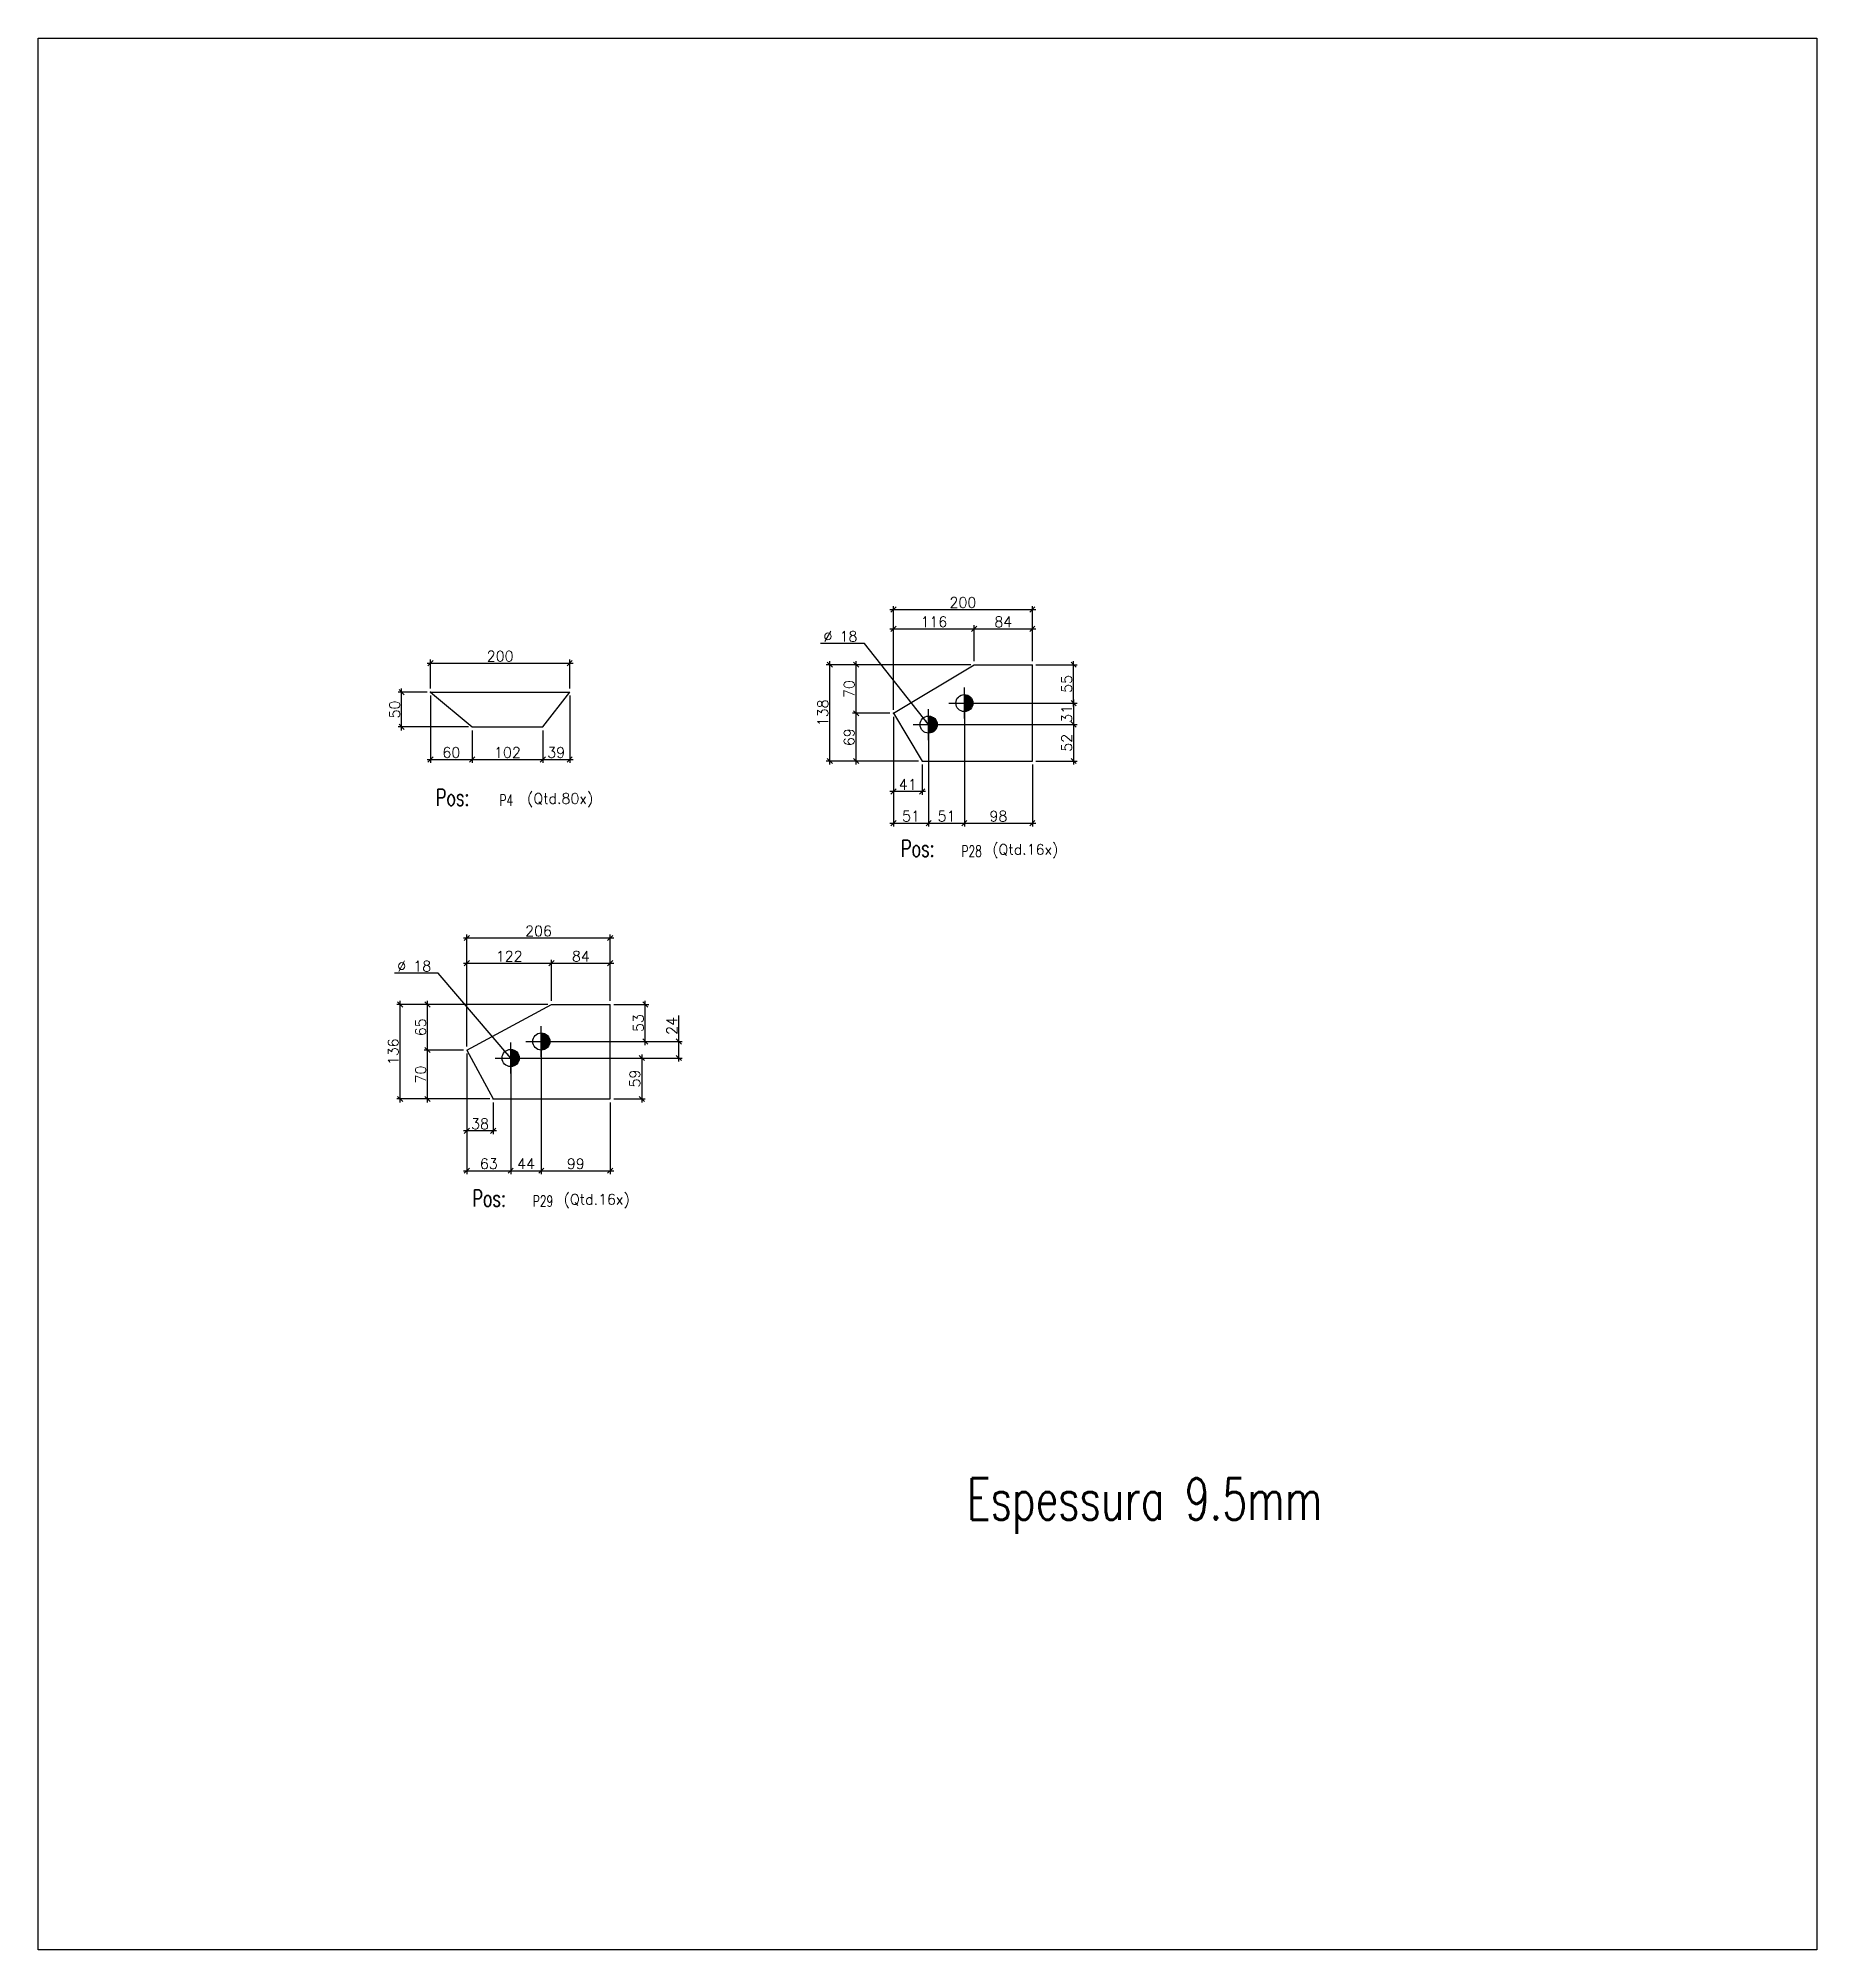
# Model space of a CAD drawing. Extents: x 171123 to 182766, y -61153 to -57170.
# Drawn here: x 177240 to 179797, y -59918 to -57170 of the extents above; entities that cross this region are included whole.
import ezdxf
from ezdxf.enums import TextEntityAlignment as Align

# ---------------------------------------------------------------- set-up
doc = ezdxf.new("R2010")
doc.units = 0
doc.header["$LTSCALE"] = 200
doc.header["$MEASUREMENT"] = 0
doc.linetypes.add('DASHDOT', pattern=[1, 0.5, -0.25, 0, -0.25])
doc.linetypes.add('HIDDEN', pattern=[0.375, 0.25, -0.125])
doc.layers.get('0').update_dxf_attribs({"linetype": 'CONTINUOUS'})
doc.layers.get('Defpoints').update_dxf_attribs({"linetype": 'CONTINUOUS'})
for name, color, linetype in [('A', 2, 'DASHDOT'), ('FORI', 7, 'CONTINUOUS'), ('G', 3, 'CONTINUOUS'), ('POS_DES', 2, 'CONTINUOUS'), ('POS_MAT', 2, 'CONTINUOUS'), ('TR', 6, 'HIDDEN')]:
    doc.layers.add(name, color=color, linetype=linetype)
doc.styles.add('POS', font='ROMANS', dxfattribs={"width": 0.7})
doc.styles.add('ROMANS', font='ROMANS.shx')
doc.dimstyles.new('1-5', dxfattribs={"dimscale": 5, "dimtxt": 3, "dimasz": 1.5, "dimexe": 1, "dimexo": 1, "dimgap": 0.5, "dimtad": 1, "dimdec": 0, "dimdsep": 46, "dimtxsty": 'ROMANS', "dimblk": 'OBLIQUE', "dimcen": 0, "dimdle": 1, "dimclrd": 1, "dimclre": 1, "dimclrt": 2, "dimadec": 0, "dimazin": 0, "dimtfac": 1, "dimtdec": 0, "dimtmove": 0, "dimatfit": 3, "dimfxl": 1, "dimtzin": 0, "dimarcsym": 1})

msp = doc.modelspace()

# ---------------------------------------------------------------- texts
for s, insert, char_height, attachment_point, style in [('(Qtd.80x)', (177990.2, -58265.4), 15, 5, 'ROMANS'), ('(Qtd.16x)', (178658.9, -58338.7), 15, 5, 'ROMANS'), ('(Qtd.16x)', (178042.8, -58841.8), 15, 5, 'ROMANS'), ('Espessura 9.5mm', (178574.8, -59240.1), 60, 1, 'POS')]:
    msp.add_mtext(s, dxfattribs=dict(insert=insert, char_height=char_height, attachment_point=attachment_point, style=style))
at = {"layer": 'FORI', "color": 2, "char_height": 15, "attachment_point": 9, "style": 'ROMANS'}
for insert in [(178417.5, -58037.4), (177804.8, -58511.5)]:
    msp.add_mtext('%%c 18', dxfattribs=dict(at, insert=insert))

# ---------------------------------------------------------------- blocks, each defined once
blk = doc.blocks.new('_Oblique')
at = {"color": 0, "linetype": 'ByBlock', "lineweight": -2}
blk.add_line((-0.5, -0.5), (0.5, 0.5), dxfattribs=at)
blk = doc.blocks.new('*D15')
at = {"color": 1, "lineweight": -2, "transparency": 16777216}
for p, q in [((177803.9, -58115), (177803.9, -58211.8)), ((177863.6, -58165), (177863.6, -58211.8)), ((177798.9, -58206.8), (177868.6, -58206.8))]:
    blk.add_line(p, q, dxfattribs=at)
at = {"layer": 'Defpoints', "color": 0, "transparency": 16777216}
for p in [(177803.9, -58110), (177863.6, -58160), (177863.6, -58206.8)]:
    blk.add_point(p, dxfattribs=at)
at = {"color": 1, "lineweight": -2, "transparency": 16777216, "xscale": 7.5, "yscale": 7.5, "zscale": 7.5, "rotation": 180}
blk.add_blockref('_Oblique', (177803.9, -58206.8), dxfattribs=at)
at = {"color": 1, "lineweight": -2, "transparency": 16777216, "xscale": 7.5, "yscale": 7.5, "zscale": 7.5}
blk.add_blockref('_Oblique', (177863.6, -58206.8), dxfattribs=at)
at = {"color": 2, "transparency": 16777216, "insert": (177833.8, -58196.8), "char_height": 15, "attachment_point": 5, "style": 'ROMANS'}
blk.add_mtext('60', dxfattribs=at)
blk = doc.blocks.new('*D16')
at = {"color": 1, "lineweight": -2, "transparency": 16777216}
for p, q in [((177863.6, -58165), (177863.6, -58211.8)), ((177965.2, -58165), (177965.2, -58211.8)), ((177858.6, -58206.8), (177970.2, -58206.8))]:
    blk.add_line(p, q, dxfattribs=at)
at = {"layer": 'Defpoints', "color": 0, "transparency": 16777216}
for p in [(177863.6, -58160), (177965.2, -58160), (177965.2, -58206.8)]:
    blk.add_point(p, dxfattribs=at)
at = {"color": 1, "lineweight": -2, "transparency": 16777216, "xscale": 7.5, "yscale": 7.5, "zscale": 7.5, "rotation": 180}
blk.add_blockref('_Oblique', (177863.6, -58206.8), dxfattribs=at)
at = {"color": 1, "lineweight": -2, "transparency": 16777216, "xscale": 7.5, "yscale": 7.5, "zscale": 7.5}
blk.add_blockref('_Oblique', (177965.2, -58206.8), dxfattribs=at)
at = {"color": 2, "transparency": 16777216, "insert": (177914.4, -58196.8), "char_height": 15, "attachment_point": 5, "style": 'ROMANS'}
blk.add_mtext('102', dxfattribs=at)
blk = doc.blocks.new('*D17')
at = {"color": 1, "lineweight": -2, "transparency": 16777216}
for p, q in [((177798.9, -58068.3), (178008.9, -58068.3)), ((177803.9, -58105), (177803.9, -58063.3)), ((178003.9, -58105), (178003.9, -58063.3))]:
    blk.add_line(p, q, dxfattribs=at)
at = {"layer": 'Defpoints', "color": 0, "transparency": 16777216}
for p in [(178003.9, -58068.3), (177803.9, -58110), (178003.9, -58110)]:
    blk.add_point(p, dxfattribs=at)
at = {"color": 1, "lineweight": -2, "transparency": 16777216, "xscale": 7.5, "yscale": 7.5, "zscale": 7.5, "rotation": 180}
blk.add_blockref('_Oblique', (177803.9, -58068.3), dxfattribs=at)
at = {"color": 1, "lineweight": -2, "transparency": 16777216, "xscale": 7.5, "yscale": 7.5, "zscale": 7.5}
blk.add_blockref('_Oblique', (178003.9, -58068.3), dxfattribs=at)
at = {"color": 2, "transparency": 16777216, "insert": (177903.9, -58058.3), "char_height": 15, "attachment_point": 5, "style": 'ROMANS'}
blk.add_mtext('200', dxfattribs=at)
blk = doc.blocks.new('*D18')
at = {"color": 1, "lineweight": -2, "transparency": 16777216}
for p, q in [((177798.9, -58110), (177757.3, -58110)), ((177762.3, -58165), (177762.3, -58105)), ((177858.6, -58160), (177757.3, -58160))]:
    blk.add_line(p, q, dxfattribs=at)
at = {"layer": 'Defpoints', "color": 0, "transparency": 16777216}
for p in [(177762.3, -58110), (177803.9, -58110), (177863.6, -58160)]:
    blk.add_point(p, dxfattribs=at)
at = {"color": 1, "lineweight": -2, "transparency": 16777216, "xscale": 7.5, "yscale": 7.5, "zscale": 7.5}
for p, rotation in [((177762.3, -58110), 90), ((177762.3, -58160), 270)]:
    blk.add_blockref('_Oblique', p, dxfattribs=dict(at, rotation=rotation))
at = {"color": 2, "transparency": 16777216, "insert": (177752.3, -58135), "char_height": 15, "attachment_point": 5, "rotation": 90, "style": 'ROMANS'}
blk.add_mtext('50', dxfattribs=at)
blk = doc.blocks.new('POSITION_LAM')
at = {"insert": (-7.93, -0.05), "char_height": 3, "width": 11.9956, "attachment_point": 1, "style": 'POS'}
blk.add_mtext('Pos:', dxfattribs=at)
at = {"style": 'POS', "width": 0.7}
blk.add_attdef('POS_PEZ', text='', height=2, dxfattribs=at).set_placement((4.76, -3.05), align=Align.CENTER)
at = {"layer": 'POS_DES', "style": 'POS', "width": 0.7, "flags": 1}
for tag, p in [('SPE_PRO', (-7.8, -5.07)), ('LUN_PRO', (-7.82, -5.58)), ('LAR_PRO', (-7.79, -4.53))]:
    blk.add_attdef(tag, p, '', height=0.35, dxfattribs=at)
at = {"layer": 'POS_MAT', "style": 'POS', "width": 0.7, "flags": 1}
for tag, p in [('NOM_PRO', (-6.94, -6.11)), ('PUN_NET', (-6.94, -7.16)), ('MAT_PRO', (-6.89, -4.03)), ('PUN_LIS', (-6.94, -6.63)), ('PUN_NET2', (-6.94, -7.74)), ('MAR_CMP', (-6.89, -8.22)), ('NOT_PEZ', (-6.89, -9.21)), ('QTA_PEZ', (-6.89, -8.75))]:
    blk.add_attdef(tag, text='', height=0.35, dxfattribs=at).set_placement(p, align=Align.CENTER)
blk = doc.blocks.new('M16')
for p, q in [((-22.2, 0), (22.2, 0)), ((0, -22.2), (0, 22.2))]:
    blk.add_line(p, q)
at = {"color": 4, "const_width": 12.3}
blk.add_lwpolyline([(0, -6.1, 1), (0, 6.1, 1)], format="xyb", dxfattribs=at)
blk.add_circle((0, 0), 12.3)
at = {"flags": 1}
blk.add_attdef('TOLE', (16.7, -8.3), '', height=5.26, dxfattribs=at)
blk = doc.blocks.new('*D56')
at = {"color": 1, "lineweight": -2, "transparency": 16777216}
for p, q in [((178464.3, -58140.5), (178410.6, -58140.5)), ((178415.6, -58214.1), (178415.6, -58135.5)), ((178505.5, -58209.1), (178410.6, -58209.1))]:
    blk.add_line(p, q, dxfattribs=at)
at = {"layer": 'Defpoints', "color": 0, "transparency": 16777216}
for p in [(178415.6, -58140.5), (178469.3, -58140.5), (178510.5, -58209.1)]:
    blk.add_point(p, dxfattribs=at)
at = {"color": 1, "lineweight": -2, "transparency": 16777216, "xscale": 7.5, "yscale": 7.5, "zscale": 7.5}
for p, rotation in [((178415.6, -58140.5), 90), ((178415.6, -58209.1), 270)]:
    blk.add_blockref('_Oblique', p, dxfattribs=dict(at, rotation=rotation))
at = {"color": 2, "transparency": 16777216, "insert": (178405.6, -58174.8), "char_height": 15, "attachment_point": 5, "rotation": 90, "style": 'ROMANS'}
blk.add_mtext('69', dxfattribs=at)
blk = doc.blocks.new('*D57')
at = {"color": 1, "lineweight": -2, "transparency": 16777216}
for p, q in [((178580.4, -58070.6), (178410.6, -58070.6)), ((178415.6, -58145.5), (178415.6, -58065.6)), ((178464.3, -58140.5), (178410.6, -58140.5))]:
    blk.add_line(p, q, dxfattribs=at)
at = {"layer": 'Defpoints', "color": 0, "transparency": 16777216}
for p in [(178415.6, -58070.6), (178585.4, -58070.6), (178469.3, -58140.5)]:
    blk.add_point(p, dxfattribs=at)
at = {"color": 1, "lineweight": -2, "transparency": 16777216, "xscale": 7.5, "yscale": 7.5, "zscale": 7.5}
for p, rotation in [((178415.6, -58070.6), 90), ((178415.6, -58140.5), 270)]:
    blk.add_blockref('_Oblique', p, dxfattribs=dict(at, rotation=rotation))
at = {"color": 2, "transparency": 16777216, "insert": (178405.6, -58105.6), "char_height": 15, "attachment_point": 5, "rotation": 90, "style": 'ROMANS'}
blk.add_mtext('70', dxfattribs=at)
blk = doc.blocks.new('*D58')
at = {"color": 1, "lineweight": -2, "transparency": 16777216}
for p, q in [((178464.3, -58018.9), (178590.4, -58018.9)), ((178469.3, -58135.5), (178469.3, -58013.9)), ((178585.4, -58065.6), (178585.4, -58013.9))]:
    blk.add_line(p, q, dxfattribs=at)
at = {"layer": 'Defpoints', "color": 0, "transparency": 16777216}
for p in [(178585.4, -58018.9), (178585.4, -58070.6), (178469.3, -58140.5)]:
    blk.add_point(p, dxfattribs=at)
at = {"color": 1, "lineweight": -2, "transparency": 16777216, "xscale": 7.5, "yscale": 7.5, "zscale": 7.5, "rotation": 180}
blk.add_blockref('_Oblique', (178469.3, -58018.9), dxfattribs=at)
at = {"color": 1, "lineweight": -2, "transparency": 16777216, "xscale": 7.5, "yscale": 7.5, "zscale": 7.5}
blk.add_blockref('_Oblique', (178585.4, -58018.9), dxfattribs=at)
at = {"color": 2, "transparency": 16777216, "insert": (178527.4, -58008.9), "char_height": 15, "attachment_point": 5, "style": 'ROMANS'}
blk.add_mtext('116', dxfattribs=at)
blk = doc.blocks.new('*D59')
at = {"color": 1, "lineweight": -2, "transparency": 16777216}
for p, q in [((178580.4, -58018.9), (178674, -58018.9)), ((178585.4, -58065.6), (178585.4, -58013.9)), ((178669, -58065.6), (178669, -58013.9))]:
    blk.add_line(p, q, dxfattribs=at)
at = {"layer": 'Defpoints', "color": 0, "transparency": 16777216}
for p in [(178669, -58018.9), (178585.4, -58070.6), (178669, -58070.6)]:
    blk.add_point(p, dxfattribs=at)
at = {"color": 1, "lineweight": -2, "transparency": 16777216, "xscale": 7.5, "yscale": 7.5, "zscale": 7.5, "rotation": 180}
blk.add_blockref('_Oblique', (178585.4, -58018.9), dxfattribs=at)
at = {"color": 1, "lineweight": -2, "transparency": 16777216, "xscale": 7.5, "yscale": 7.5, "zscale": 7.5}
blk.add_blockref('_Oblique', (178669, -58018.9), dxfattribs=at)
at = {"color": 2, "transparency": 16777216, "insert": (178627.2, -58008.9), "char_height": 15, "attachment_point": 5, "style": 'ROMANS'}
blk.add_mtext('84', dxfattribs=at)
blk = doc.blocks.new('*D60')
at = {"color": 1, "lineweight": -2, "transparency": 16777216}
for p, q in [((178571.3, -58130.8), (178571.3, -58303.3)), ((178519.9, -58161.7), (178519.9, -58303.3)), ((178514.9, -58298.3), (178576.3, -58298.3))]:
    blk.add_line(p, q, dxfattribs=at)
at = {"layer": 'Defpoints', "color": 0, "transparency": 16777216}
for p in [(178571.3, -58125.8), (178519.9, -58156.7), (178571.3, -58298.3)]:
    blk.add_point(p, dxfattribs=at)
at = {"color": 1, "lineweight": -2, "transparency": 16777216, "xscale": 7.5, "yscale": 7.5, "zscale": 7.5, "rotation": 180}
blk.add_blockref('_Oblique', (178519.9, -58298.3), dxfattribs=at)
at = {"color": 1, "lineweight": -2, "transparency": 16777216, "xscale": 7.5, "yscale": 7.5, "zscale": 7.5}
blk.add_blockref('_Oblique', (178571.3, -58298.3), dxfattribs=at)
at = {"color": 2, "transparency": 16777216, "insert": (178545.6, -58288.3), "char_height": 15, "attachment_point": 5, "style": 'ROMANS'}
blk.add_mtext('51', dxfattribs=at)
blk = doc.blocks.new('*D61')
at = {"color": 1, "lineweight": -2, "transparency": 16777216}
for p, q in [((178469.3, -58145.5), (178469.3, -58303.3)), ((178519.9, -58161.7), (178519.9, -58303.3)), ((178464.3, -58298.3), (178524.9, -58298.3))]:
    blk.add_line(p, q, dxfattribs=at)
at = {"layer": 'Defpoints', "color": 0, "transparency": 16777216}
for p in [(178469.3, -58140.5), (178519.9, -58156.7), (178519.9, -58298.3)]:
    blk.add_point(p, dxfattribs=at)
at = {"color": 1, "lineweight": -2, "transparency": 16777216, "xscale": 7.5, "yscale": 7.5, "zscale": 7.5, "rotation": 180}
blk.add_blockref('_Oblique', (178469.3, -58298.3), dxfattribs=at)
at = {"color": 1, "lineweight": -2, "transparency": 16777216, "xscale": 7.5, "yscale": 7.5, "zscale": 7.5}
blk.add_blockref('_Oblique', (178519.9, -58298.3), dxfattribs=at)
at = {"color": 2, "transparency": 16777216, "insert": (178494.6, -58288.3), "char_height": 15, "attachment_point": 5, "style": 'ROMANS'}
blk.add_mtext('51', dxfattribs=at)
blk = doc.blocks.new('*D62')
at = {"color": 1, "lineweight": -2, "transparency": 16777216}
for p, q in [((178571.3, -58130.8), (178571.3, -58303.3)), ((178669, -58214.1), (178669, -58303.3)), ((178566.3, -58298.3), (178674, -58298.3))]:
    blk.add_line(p, q, dxfattribs=at)
at = {"layer": 'Defpoints', "color": 0, "transparency": 16777216}
for p in [(178571.3, -58125.8), (178669, -58209.1), (178669, -58298.3)]:
    blk.add_point(p, dxfattribs=at)
at = {"color": 1, "lineweight": -2, "transparency": 16777216, "xscale": 7.5, "yscale": 7.5, "zscale": 7.5, "rotation": 180}
blk.add_blockref('_Oblique', (178571.3, -58298.3), dxfattribs=at)
at = {"color": 1, "lineweight": -2, "transparency": 16777216, "xscale": 7.5, "yscale": 7.5, "zscale": 7.5}
blk.add_blockref('_Oblique', (178669, -58298.3), dxfattribs=at)
at = {"color": 2, "transparency": 16777216, "insert": (178620.2, -58288.3), "char_height": 15, "attachment_point": 5, "style": 'ROMANS'}
blk.add_mtext('98', dxfattribs=at)
blk = doc.blocks.new('*D63')
at = {"color": 1, "lineweight": -2, "transparency": 16777216}
for p, q in [((178464.3, -57991.2), (178674, -57991.2)), ((178469.3, -58135.5), (178469.3, -57986.2)), ((178669, -58065.6), (178669, -57986.2))]:
    blk.add_line(p, q, dxfattribs=at)
at = {"layer": 'Defpoints', "color": 0, "transparency": 16777216}
for p in [(178669, -57991.2), (178669, -58070.6), (178469.3, -58140.5)]:
    blk.add_point(p, dxfattribs=at)
at = {"color": 1, "lineweight": -2, "transparency": 16777216, "xscale": 7.5, "yscale": 7.5, "zscale": 7.5, "rotation": 180}
blk.add_blockref('_Oblique', (178469.3, -57991.2), dxfattribs=at)
at = {"color": 1, "lineweight": -2, "transparency": 16777216, "xscale": 7.5, "yscale": 7.5, "zscale": 7.5}
blk.add_blockref('_Oblique', (178669, -57991.2), dxfattribs=at)
at = {"color": 2, "transparency": 16777216, "insert": (178569.2, -57981.2), "char_height": 15, "attachment_point": 5, "style": 'ROMANS'}
blk.add_mtext('200', dxfattribs=at)
blk = doc.blocks.new('*D64')
at = {"color": 1, "lineweight": -2, "transparency": 16777216}
for p, q in [((178580.4, -58070.6), (178372.8, -58070.6)), ((178377.8, -58214.1), (178377.8, -58065.6)), ((178505.5, -58209.1), (178372.8, -58209.1))]:
    blk.add_line(p, q, dxfattribs=at)
at = {"layer": 'Defpoints', "color": 0, "transparency": 16777216}
for p in [(178377.8, -58070.6), (178585.4, -58070.6), (178510.5, -58209.1)]:
    blk.add_point(p, dxfattribs=at)
at = {"color": 1, "lineweight": -2, "transparency": 16777216, "xscale": 7.5, "yscale": 7.5, "zscale": 7.5}
for p, rotation in [((178377.8, -58070.6), 90), ((178377.8, -58209.1), 270)]:
    blk.add_blockref('_Oblique', p, dxfattribs=dict(at, rotation=rotation))
at = {"color": 2, "transparency": 16777216, "insert": (178367.8, -58139.8), "char_height": 15, "attachment_point": 5, "rotation": 90, "style": 'ROMANS'}
blk.add_mtext('138', dxfattribs=at)
blk = doc.blocks.new('*D65')
at = {"color": 1, "lineweight": -2, "transparency": 16777216}
for p, q in [((177799.6, -58700), (177799.6, -58619.6)), ((177851, -58624.6), (177794.6, -58624.6)), ((177888.9, -58695), (177794.6, -58695))]:
    blk.add_line(p, q, dxfattribs=at)
at = {"layer": 'Defpoints', "color": 0, "transparency": 16777216}
for p in [(177799.6, -58624.6), (177856, -58624.6), (177893.9, -58695)]:
    blk.add_point(p, dxfattribs=at)
at = {"color": 1, "lineweight": -2, "transparency": 16777216, "xscale": 7.5, "yscale": 7.5, "zscale": 7.5}
for p, rotation in [((177799.6, -58624.6), 90), ((177799.6, -58695), 270)]:
    blk.add_blockref('_Oblique', p, dxfattribs=dict(at, rotation=rotation))
at = {"color": 2, "transparency": 16777216, "insert": (177789.6, -58659.8), "char_height": 15, "attachment_point": 5, "rotation": 90, "style": 'ROMANS'}
blk.add_mtext('70', dxfattribs=at)
blk = doc.blocks.new('*D66')
at = {"color": 1, "lineweight": -2, "transparency": 16777216}
for p, q in [((177972.7, -58559.1), (177794.6, -58559.1)), ((177799.6, -58629.6), (177799.6, -58554.1)), ((177851, -58624.6), (177794.6, -58624.6))]:
    blk.add_line(p, q, dxfattribs=at)
at = {"layer": 'Defpoints', "color": 0, "transparency": 16777216}
for p in [(177799.6, -58559.1), (177977.7, -58559.1), (177856, -58624.6)]:
    blk.add_point(p, dxfattribs=at)
at = {"color": 1, "lineweight": -2, "transparency": 16777216, "xscale": 7.5, "yscale": 7.5, "zscale": 7.5}
for p, rotation in [((177799.6, -58559.1), 90), ((177799.6, -58624.6), 270)]:
    blk.add_blockref('_Oblique', p, dxfattribs=dict(at, rotation=rotation))
at = {"color": 2, "transparency": 16777216, "insert": (177789.6, -58591.9), "char_height": 15, "attachment_point": 5, "rotation": 90, "style": 'ROMANS'}
blk.add_mtext('65', dxfattribs=at)
blk = doc.blocks.new('*D67')
at = {"color": 1, "lineweight": -2, "transparency": 16777216}
for p, q in [((177851.1, -58499.8), (177982.7, -58499.8)), ((177856.1, -58619.6), (177856.1, -58494.8)), ((177977.7, -58554.1), (177977.7, -58494.8))]:
    blk.add_line(p, q, dxfattribs=at)
at = {"layer": 'Defpoints', "color": 0, "transparency": 16777216}
for p in [(177977.7, -58499.8), (177977.7, -58559.1), (177856.1, -58624.6)]:
    blk.add_point(p, dxfattribs=at)
at = {"color": 1, "lineweight": -2, "transparency": 16777216, "xscale": 7.5, "yscale": 7.5, "zscale": 7.5, "rotation": 180}
blk.add_blockref('_Oblique', (177856.1, -58499.8), dxfattribs=at)
at = {"color": 1, "lineweight": -2, "transparency": 16777216, "xscale": 7.5, "yscale": 7.5, "zscale": 7.5}
blk.add_blockref('_Oblique', (177977.7, -58499.8), dxfattribs=at)
at = {"color": 2, "transparency": 16777216, "insert": (177916.9, -58489.8), "char_height": 15, "attachment_point": 5, "style": 'ROMANS'}
blk.add_mtext('122', dxfattribs=at)
blk = doc.blocks.new('*D68')
at = {"color": 1, "lineweight": -2, "transparency": 16777216}
for p, q in [((177972.7, -58499.8), (178067.2, -58499.8)), ((177977.7, -58554.1), (177977.7, -58494.8)), ((178062.2, -58554.1), (178062.2, -58494.8))]:
    blk.add_line(p, q, dxfattribs=at)
at = {"layer": 'Defpoints', "color": 0, "transparency": 16777216}
for p in [(178062.2, -58499.8), (177977.7, -58559.1), (178062.2, -58559.1)]:
    blk.add_point(p, dxfattribs=at)
at = {"color": 1, "lineweight": -2, "transparency": 16777216, "xscale": 7.5, "yscale": 7.5, "zscale": 7.5, "rotation": 180}
blk.add_blockref('_Oblique', (177977.7, -58499.8), dxfattribs=at)
at = {"color": 1, "lineweight": -2, "transparency": 16777216, "xscale": 7.5, "yscale": 7.5, "zscale": 7.5}
blk.add_blockref('_Oblique', (178062.2, -58499.8), dxfattribs=at)
at = {"color": 2, "transparency": 16777216, "insert": (178020, -58489.8), "char_height": 15, "attachment_point": 5, "style": 'ROMANS'}
blk.add_mtext('84', dxfattribs=at)
blk = doc.blocks.new('*D69')
at = {"color": 1, "lineweight": -2, "transparency": 16777216}
for p, q in [((177963.1, -58617.4), (177963.1, -58803.1)), ((177919.1, -58641.1), (177919.1, -58803.1)), ((177914.1, -58798.1), (177968.1, -58798.1))]:
    blk.add_line(p, q, dxfattribs=at)
at = {"layer": 'Defpoints', "color": 0, "transparency": 16777216}
for p in [(177963.1, -58612.4), (177919.1, -58636.1), (177963.1, -58798.1)]:
    blk.add_point(p, dxfattribs=at)
at = {"color": 1, "lineweight": -2, "transparency": 16777216, "xscale": 7.5, "yscale": 7.5, "zscale": 7.5, "rotation": 180}
blk.add_blockref('_Oblique', (177919.1, -58798.1), dxfattribs=at)
at = {"color": 1, "lineweight": -2, "transparency": 16777216, "xscale": 7.5, "yscale": 7.5, "zscale": 7.5}
blk.add_blockref('_Oblique', (177963.1, -58798.1), dxfattribs=at)
at = {"color": 2, "transparency": 16777216, "insert": (177941.1, -58788.1), "char_height": 15, "attachment_point": 5, "style": 'ROMANS'}
blk.add_mtext('44', dxfattribs=at)
blk = doc.blocks.new('*D70')
at = {"color": 1, "lineweight": -2, "transparency": 16777216}
for p, q in [((177856.1, -58629.6), (177856.1, -58803.1)), ((177919.1, -58641.1), (177919.1, -58803.1)), ((177851.1, -58798.1), (177924.1, -58798.1))]:
    blk.add_line(p, q, dxfattribs=at)
at = {"layer": 'Defpoints', "color": 0, "transparency": 16777216}
for p in [(177856.1, -58624.6), (177919.1, -58636.1), (177919.1, -58798.1)]:
    blk.add_point(p, dxfattribs=at)
at = {"color": 1, "lineweight": -2, "transparency": 16777216, "xscale": 7.5, "yscale": 7.5, "zscale": 7.5, "rotation": 180}
blk.add_blockref('_Oblique', (177856.1, -58798.1), dxfattribs=at)
at = {"color": 1, "lineweight": -2, "transparency": 16777216, "xscale": 7.5, "yscale": 7.5, "zscale": 7.5}
blk.add_blockref('_Oblique', (177919.1, -58798.1), dxfattribs=at)
at = {"color": 2, "transparency": 16777216, "insert": (177887.6, -58788.1), "char_height": 15, "attachment_point": 5, "style": 'ROMANS'}
blk.add_mtext('63', dxfattribs=at)
blk = doc.blocks.new('*D71')
at = {"color": 1, "lineweight": -2, "transparency": 16777216}
for p, q in [((177963.1, -58617.4), (177963.1, -58803.1)), ((178062.2, -58700), (178062.2, -58803.1)), ((177958.1, -58798.1), (178067.2, -58798.1))]:
    blk.add_line(p, q, dxfattribs=at)
at = {"layer": 'Defpoints', "color": 0, "transparency": 16777216}
for p in [(177963.1, -58612.4), (178062.2, -58695), (178062.2, -58798.1)]:
    blk.add_point(p, dxfattribs=at)
at = {"color": 1, "lineweight": -2, "transparency": 16777216, "xscale": 7.5, "yscale": 7.5, "zscale": 7.5, "rotation": 180}
blk.add_blockref('_Oblique', (177963.1, -58798.1), dxfattribs=at)
at = {"color": 1, "lineweight": -2, "transparency": 16777216, "xscale": 7.5, "yscale": 7.5, "zscale": 7.5}
blk.add_blockref('_Oblique', (178062.2, -58798.1), dxfattribs=at)
at = {"color": 2, "transparency": 16777216, "insert": (178012.7, -58788.1), "char_height": 15, "attachment_point": 5, "style": 'ROMANS'}
blk.add_mtext('99', dxfattribs=at)
blk = doc.blocks.new('*D72')
at = {"color": 1, "lineweight": -2, "transparency": 16777216}
for p, q in [((177856.1, -58619.6), (177856.1, -58458.5)), ((178062.2, -58554.1), (178062.2, -58458.5)), ((177851.1, -58463.5), (178067.2, -58463.5))]:
    blk.add_line(p, q, dxfattribs=at)
at = {"layer": 'Defpoints', "color": 0, "transparency": 16777216}
for p in [(178062.2, -58463.5), (178062.2, -58559.1), (177856.1, -58624.6)]:
    blk.add_point(p, dxfattribs=at)
at = {"color": 1, "lineweight": -2, "transparency": 16777216, "xscale": 7.5, "yscale": 7.5, "zscale": 7.5, "rotation": 180}
blk.add_blockref('_Oblique', (177856.1, -58463.5), dxfattribs=at)
at = {"color": 1, "lineweight": -2, "transparency": 16777216, "xscale": 7.5, "yscale": 7.5, "zscale": 7.5}
blk.add_blockref('_Oblique', (178062.2, -58463.5), dxfattribs=at)
at = {"color": 2, "transparency": 16777216, "insert": (177959.1, -58453.5), "char_height": 15, "attachment_point": 5, "style": 'ROMANS'}
blk.add_mtext('206', dxfattribs=at)
blk = doc.blocks.new('*D73')
at = {"color": 1, "lineweight": -2, "transparency": 16777216}
for p, q in [((177972.7, -58559.1), (177755.2, -58559.1)), ((177760.2, -58700), (177760.2, -58554.1)), ((177888.9, -58695), (177755.2, -58695))]:
    blk.add_line(p, q, dxfattribs=at)
at = {"layer": 'Defpoints', "color": 0, "transparency": 16777216}
for p in [(177760.2, -58559.1), (177977.7, -58559.1), (177893.9, -58695)]:
    blk.add_point(p, dxfattribs=at)
at = {"color": 1, "lineweight": -2, "transparency": 16777216, "xscale": 7.5, "yscale": 7.5, "zscale": 7.5}
for p, rotation in [((177760.2, -58559.1), 90), ((177760.2, -58695), 270)]:
    blk.add_blockref('_Oblique', p, dxfattribs=dict(at, rotation=rotation))
at = {"color": 2, "transparency": 16777216, "insert": (177750.2, -58627.1), "char_height": 15, "attachment_point": 5, "rotation": 90, "style": 'ROMANS'}
blk.add_mtext('136', dxfattribs=at)
blk = doc.blocks.new('*D82')
at = {"layer": 'Defpoints', "color": 0, "transparency": 16777216}
for p in [(178003.9, -58110), (177965.2, -58160), (178003.9, -58206.8)]:
    blk.add_point(p, dxfattribs=at)
at = {"layer": 'FORI', "color": 1, "lineweight": -2, "transparency": 16777216}
for p, q in [((178003.9, -58115), (178003.9, -58211.8)), ((177965.2, -58165), (177965.2, -58211.8)), ((177960.2, -58206.8), (178008.9, -58206.8))]:
    blk.add_line(p, q, dxfattribs=at)
at = {"layer": 'FORI', "color": 1, "lineweight": -2, "transparency": 16777216, "xscale": 7.5, "yscale": 7.5, "zscale": 7.5, "rotation": 180}
blk.add_blockref('_Oblique', (177965.2, -58206.8), dxfattribs=at)
at = {"layer": 'FORI', "color": 1, "lineweight": -2, "transparency": 16777216, "xscale": 7.5, "yscale": 7.5, "zscale": 7.5}
blk.add_blockref('_Oblique', (178003.9, -58206.8), dxfattribs=at)
at = {"layer": 'FORI', "color": 2, "transparency": 16777216, "insert": (177984.5, -58196.8), "char_height": 15, "attachment_point": 5, "style": 'ROMANS'}
blk.add_mtext('39', dxfattribs=at)
blk = doc.blocks.new('*D83')
at = {"layer": 'Defpoints', "color": 0, "transparency": 16777216}
for p in [(178669, -58070.6), (178728.4, -58070.6), (178571.3, -58125.8)]:
    blk.add_point(p, dxfattribs=at)
at = {"layer": 'FORI', "color": 1, "lineweight": -2, "transparency": 16777216}
for p, q in [((178674, -58070.6), (178733.4, -58070.6)), ((178728.4, -58130.8), (178728.4, -58065.6)), ((178576.3, -58125.8), (178733.4, -58125.8))]:
    blk.add_line(p, q, dxfattribs=at)
at = {"layer": 'FORI', "color": 1, "lineweight": -2, "transparency": 16777216, "xscale": 7.5, "yscale": 7.5, "zscale": 7.5}
for p, rotation in [((178728.4, -58070.6), 90), ((178728.4, -58125.8), 270)]:
    blk.add_blockref('_Oblique', p, dxfattribs=dict(at, rotation=rotation))
at = {"layer": 'FORI', "color": 2, "transparency": 16777216, "insert": (178718.4, -58098.2), "char_height": 15, "attachment_point": 5, "rotation": 90, "style": 'ROMANS'}
blk.add_mtext('55', dxfattribs=at)
blk = doc.blocks.new('*D84')
at = {"layer": 'Defpoints', "color": 0, "transparency": 16777216}
for p in [(178571.3, -58125.8), (178519.9, -58156.7), (178728.4, -58156.7)]:
    blk.add_point(p, dxfattribs=at)
at = {"layer": 'FORI', "color": 1, "lineweight": -2, "transparency": 16777216}
for p, q in [((178576.3, -58125.8), (178733.4, -58125.8)), ((178728.4, -58120.8), (178728.4, -58161.7)), ((178524.9, -58156.7), (178733.4, -58156.7))]:
    blk.add_line(p, q, dxfattribs=at)
at = {"layer": 'FORI', "color": 1, "lineweight": -2, "transparency": 16777216, "xscale": 7.5, "yscale": 7.5, "zscale": 7.5}
for p, rotation in [((178728.4, -58125.8), 90), ((178728.4, -58156.7), 270)]:
    blk.add_blockref('_Oblique', p, dxfattribs=dict(at, rotation=rotation))
at = {"layer": 'FORI', "color": 2, "transparency": 16777216, "insert": (178718.4, -58141.3), "char_height": 15, "attachment_point": 5, "rotation": 90, "style": 'ROMANS'}
blk.add_mtext('31', dxfattribs=at)
blk = doc.blocks.new('*D85')
at = {"layer": 'Defpoints', "color": 0, "transparency": 16777216}
for p in [(178519.9, -58156.7), (178669, -58209.1), (178728.4, -58209.1)]:
    blk.add_point(p, dxfattribs=at)
at = {"layer": 'FORI', "color": 1, "lineweight": -2, "transparency": 16777216}
for p, q in [((178524.9, -58156.7), (178733.4, -58156.7)), ((178728.4, -58151.7), (178728.4, -58214.1)), ((178674, -58209.1), (178733.4, -58209.1))]:
    blk.add_line(p, q, dxfattribs=at)
at = {"layer": 'FORI', "color": 1, "lineweight": -2, "transparency": 16777216, "xscale": 7.5, "yscale": 7.5, "zscale": 7.5}
for p, rotation in [((178728.4, -58156.7), 90), ((178728.4, -58209.1), 270)]:
    blk.add_blockref('_Oblique', p, dxfattribs=dict(at, rotation=rotation))
at = {"layer": 'FORI', "color": 2, "transparency": 16777216, "insert": (178718.4, -58182.9), "char_height": 15, "attachment_point": 5, "rotation": 90, "style": 'ROMANS'}
blk.add_mtext('52', dxfattribs=at)
blk = doc.blocks.new('*D86')
at = {"layer": 'Defpoints', "color": 0, "transparency": 16777216}
for p in [(178062.2, -58559.1), (178112.6, -58559.1), (177963.1, -58612.4)]:
    blk.add_point(p, dxfattribs=at)
at = {"layer": 'FORI', "color": 1, "lineweight": -2, "transparency": 16777216}
for p, q in [((178067.2, -58559.1), (178117.6, -58559.1)), ((178112.6, -58617.4), (178112.6, -58554.1)), ((177968.1, -58612.4), (178117.6, -58612.4))]:
    blk.add_line(p, q, dxfattribs=at)
at = {"layer": 'FORI', "color": 1, "lineweight": -2, "transparency": 16777216, "xscale": 7.5, "yscale": 7.5, "zscale": 7.5}
for p, rotation in [((178112.6, -58559.1), 90), ((178112.6, -58612.4), 270)]:
    blk.add_blockref('_Oblique', p, dxfattribs=dict(at, rotation=rotation))
at = {"layer": 'FORI', "color": 2, "transparency": 16777216, "insert": (178102.6, -58585.8), "char_height": 15, "attachment_point": 5, "rotation": 90, "style": 'ROMANS'}
blk.add_mtext('53', dxfattribs=at)
blk = doc.blocks.new('*D87')
at = {"layer": 'Defpoints', "color": 0, "transparency": 16777216}
for p in [(177963.1, -58612.4), (178160.8, -58612.4), (177919.1, -58636.1)]:
    blk.add_point(p, dxfattribs=at)
at = {"layer": 'FORI', "color": 1, "lineweight": -2, "transparency": 16777216}
for p, q in [((178160.8, -58612.4), (178160.8, -58574.9)), ((177968.1, -58612.4), (178165.8, -58612.4)), ((178160.8, -58641.1), (178160.8, -58612.4)), ((177924.1, -58636.1), (178165.8, -58636.1))]:
    blk.add_line(p, q, dxfattribs=at)
at = {"layer": 'FORI', "color": 1, "lineweight": -2, "transparency": 16777216, "xscale": 7.5, "yscale": 7.5, "zscale": 7.5}
for p, rotation in [((178160.8, -58612.4), 90), ((178160.8, -58636.1), 270)]:
    blk.add_blockref('_Oblique', p, dxfattribs=dict(at, rotation=rotation))
at = {"layer": 'FORI', "color": 2, "transparency": 16777216, "insert": (178150.8, -58589.9), "char_height": 15, "attachment_point": 5, "rotation": 90, "style": 'ROMANS'}
blk.add_mtext('24', dxfattribs=at)
blk = doc.blocks.new('*D88')
at = {"layer": 'Defpoints', "color": 0, "transparency": 16777216}
for p in [(177919.1, -58636.1), (178062.2, -58695), (178107.6, -58695)]:
    blk.add_point(p, dxfattribs=at)
at = {"layer": 'FORI', "color": 1, "lineweight": -2, "transparency": 16777216}
for p, q in [((177924.1, -58636.1), (178112.6, -58636.1)), ((178107.6, -58631.1), (178107.6, -58700)), ((178067.2, -58695), (178112.6, -58695))]:
    blk.add_line(p, q, dxfattribs=at)
at = {"layer": 'FORI', "color": 1, "lineweight": -2, "transparency": 16777216, "xscale": 7.5, "yscale": 7.5, "zscale": 7.5}
for p, rotation in [((178107.6, -58636.1), 90), ((178107.6, -58695), 270)]:
    blk.add_blockref('_Oblique', p, dxfattribs=dict(at, rotation=rotation))
at = {"layer": 'FORI', "color": 2, "transparency": 16777216, "insert": (178097.6, -58665.6), "char_height": 15, "attachment_point": 5, "rotation": 90, "style": 'ROMANS'}
blk.add_mtext('59', dxfattribs=at)
blk = doc.blocks.new('*D104')
at = {"layer": 'Defpoints', "color": 0, "transparency": 16777216}
for p in [(177856.1, -58685.8), (177893.9, -58695), (177856.1, -58740.8)]:
    blk.add_point(p, dxfattribs=at)
at = {"layer": 'FORI', "color": 1, "lineweight": -2, "transparency": 16777216}
for p, q in [((177856.1, -58690.8), (177856.1, -58745.8)), ((177893.9, -58700), (177893.9, -58745.8)), ((177898.9, -58740.8), (177851.1, -58740.8))]:
    blk.add_line(p, q, dxfattribs=at)
at = {"layer": 'FORI', "color": 1, "lineweight": -2, "transparency": 16777216, "xscale": 7.5, "yscale": 7.5, "zscale": 7.5, "rotation": 180}
blk.add_blockref('_Oblique', (177856.1, -58740.8), dxfattribs=at)
at = {"layer": 'FORI', "color": 1, "lineweight": -2, "transparency": 16777216, "xscale": 7.5, "yscale": 7.5, "zscale": 7.5}
blk.add_blockref('_Oblique', (177893.9, -58740.8), dxfattribs=at)
at = {"layer": 'FORI', "color": 2, "transparency": 16777216, "insert": (177875, -58730.8), "char_height": 15, "attachment_point": 5, "style": 'ROMANS'}
blk.add_mtext('38', dxfattribs=at)
blk = doc.blocks.new('*D105')
at = {"layer": 'Defpoints', "color": 0, "transparency": 16777216}
for p in [(178469.3, -58209.1), (178510.5, -58209.1), (178469.3, -58252.8)]:
    blk.add_point(p, dxfattribs=at)
at = {"layer": 'FORI', "color": 1, "lineweight": -2, "transparency": 16777216}
for p, q in [((178469.3, -58214.1), (178469.3, -58257.8)), ((178510.5, -58214.1), (178510.5, -58257.8)), ((178515.5, -58252.8), (178464.3, -58252.8))]:
    blk.add_line(p, q, dxfattribs=at)
at = {"layer": 'FORI', "color": 1, "lineweight": -2, "transparency": 16777216, "xscale": 7.5, "yscale": 7.5, "zscale": 7.5, "rotation": 180}
blk.add_blockref('_Oblique', (178469.3, -58252.8), dxfattribs=at)
at = {"layer": 'FORI', "color": 1, "lineweight": -2, "transparency": 16777216, "xscale": 7.5, "yscale": 7.5, "zscale": 7.5}
blk.add_blockref('_Oblique', (178510.5, -58252.8), dxfattribs=at)
at = {"layer": 'FORI', "color": 2, "transparency": 16777216, "insert": (178489.9, -58242.8), "char_height": 15, "attachment_point": 5, "style": 'ROMANS'}
blk.add_mtext('41', dxfattribs=at)

# ---------------------------------------------------------------- dimensions: what is measured, and where the dimension line sits
for base, p1, p2, picture, middle in [((178669, -57991.2), (178469.3, -58140.5), (178669, -58070.6), '*D63', (178569.2, -57981.2)), ((178585.4, -58018.9), (178469.3, -58140.5), (178585.4, -58070.6), '*D58', (178527.4, -58008.9)), ((178669, -58018.9), (178585.4, -58070.6), (178669, -58070.6), '*D59', (178627.2, -58008.9)), ((178003.9, -58068.3), (177803.9, -58110), (178003.9, -58110), '*D17', (177903.9, -58058.3)), ((177863.6, -58206.8), (177803.9, -58110), (177863.6, -58160), '*D15', (177833.8, -58196.8)), ((178571.3, -58298.3), (178519.9, -58156.7), (178571.3, -58125.8), '*D60', (178545.6, -58288.3)), ((178669, -58298.3), (178571.3, -58125.8), (178669, -58209.1), '*D62', (178620.2, -58288.3)), ((178519.9, -58298.3), (178469.3, -58140.5), (178519.9, -58156.7), '*D61', (178494.6, -58288.3)), ((177965.2, -58206.8), (177863.6, -58160), (177965.2, -58160), '*D16', (177914.4, -58196.8)), ((178062.2, -58463.5), (177856.1, -58624.6), (178062.2, -58559.1), '*D72', (177959.1, -58453.5)), ((177977.7, -58499.8), (177856.1, -58624.6), (177977.7, -58559.1), '*D67', (177916.9, -58489.8)), ((178062.1869, -58499.7596), (177977.7399, -58559.1322), (178062.1869, -58559.131), '*D68', (178019.9634, -58489.7596)), ((177963.1, -58798.1), (177919.1, -58636.1), (177963.1, -58612.4), '*D69', (177941.1, -58788.1)), ((178062.2, -58798.1), (177963.1, -58612.4), (178062.2, -58695), '*D71', (178012.7, -58788.1)), ((177919.1, -58798.1), (177856.1, -58624.6), (177919.1, -58636.1), '*D70', (177887.6, -58788.1))]:
    dim = msp.add_linear_dim(base=base, p1=p1, p2=p2, dimstyle='1-5')
    dim.commit()
    dim.dimension.update_dxf_attribs({"geometry": picture, "text_midpoint": middle})
for base, p1, p2, picture, middle in [((178377.7732, -58070.6118), (178510.5446, -58209.0594), (178585.4265, -58070.6118), '*D64', (178367.7732, -58139.8356)), ((178415.6, -58070.6), (178469.3, -58140.5), (178585.4, -58070.6), '*D57', (178405.6, -58105.6)), ((177762.3, -58110), (177863.6, -58160), (177803.9, -58110), '*D18', (177752.3, -58135)), ((178415.6, -58140.5), (178510.5, -58209.1), (178469.3, -58140.5), '*D56', (178405.6, -58174.8)), ((177760.2, -58559.1), (177893.9, -58695), (177977.7, -58559.1), '*D73', (177750.2, -58627.1)), ((177799.6223, -58559.131), (177856.0499, -58624.5722), (177977.7389, -58559.131), '*D66', (177789.6223, -58591.8516)), ((177799.6, -58624.6), (177893.9, -58695), (177856, -58624.6), '*D65', (177789.6, -58659.8))]:
    dim = msp.add_linear_dim(base=base, p1=p1, p2=p2, angle=90, dimstyle='1-5')
    dim.commit()
    dim.dimension.update_dxf_attribs({"geometry": picture, "text_midpoint": middle})
at = {"layer": 'FORI'}
for base, p1, p2, picture, middle in [((178728.4, -58070.6), (178571.3, -58125.8), (178669, -58070.6), '*D83', (178718.4, -58098.2)), ((178728.4, -58156.7), (178571.3, -58125.8), (178519.9, -58156.7), '*D84', (178718.4, -58141.3)), ((178728.4, -58209.1), (178519.9, -58156.7), (178669, -58209.1), '*D85', (178718.4, -58182.9)), ((178112.6, -58559.1), (177963.1, -58612.4), (178062.2, -58559.1), '*D86', (178102.6, -58585.8)), ((178160.8, -58612.4), (177919.1, -58636.1), (177963.1, -58612.4), '*D87', (178150.8, -58589.9)), ((178107.6, -58695), (177919.1, -58636.1), (178062.2, -58695), '*D88', (178097.6, -58665.6))]:
    dim = msp.add_linear_dim(base=base, p1=p1, p2=p2, angle=90, dimstyle='1-5', dxfattribs=at)
    dim.commit()
    dim.dimension.update_dxf_attribs({"geometry": picture, "text_midpoint": middle})
for base, p1, p2, picture, middle in [((178003.9, -58206.8), (177965.2, -58160), (178003.9, -58110), '*D82', (177984.5, -58196.8)), ((178469.3, -58252.8), (178510.5, -58209.1), (178469.3, -58209.1), '*D105', (178489.9, -58242.8)), ((177856.1, -58740.8), (177893.9, -58695), (177856.1, -58685.8), '*D104', (177875, -58730.8))]:
    dim = msp.add_linear_dim(base=base, p1=p1, p2=p2, dimstyle='1-5', dxfattribs=at)
    dim.commit()
    dim.dimension.update_dxf_attribs({"geometry": picture, "text_midpoint": middle})

# ---------------------------------------------------------------- linework, layer by layer
msp.add_lwpolyline([(177239.9, -57169.8), (179796.7, -57169.8), (179796.7, -59918.3), (177239.9, -59918.3)], close=True)
at = {"layer": 'A'}
for p in [(177803.9, -58110), (178469.3, -58140.5), (177893.9, -58695)]:
    msp.add_point(p, dxfattribs=at)
at = {"layer": 'G'}
for p, q in [((178469.3, -58140.5), (178585.4, -58070.6)), ((178585.4, -58070.6), (178669, -58070.6)), ((178669, -58209.1), (178669, -58070.6)), ((177803.9, -58110), (177863.6, -58160)), ((177803.9, -58110), (178003.9, -58110)), ((177965.2, -58160), (178003.9, -58110)), ((178469.3, -58140.5), (178510.5, -58209.1)), ((177863.6, -58160), (177965.2, -58160)), ((178510.5, -58209.1), (178669, -58209.1)), ((177856.1, -58624.6), (177977.7, -58559.1)), ((177977.7, -58559.1), (178062.2, -58559.1)), ((178062.2, -58695), (178062.2, -58559.1)), ((177856.1, -58624.6), (177893.9, -58695)), ((177893.9, -58695), (178062.2, -58695))]:
    msp.add_line(p, q, dxfattribs=at)
for p in [(177803.9, -58110), (178469.3, -58140.5), (177893.9, -58695)]:
    msp.add_point(p, dxfattribs=at)
at = {"layer": 'TR'}
for p in [(177803.9, -58110), (178469.3, -58140.5), (177893.9, -58695)]:
    msp.add_point(p, dxfattribs=at)

# ---------------------------------------------------------------- block references
for p in [(178571.3, -58125.8), (178519.9, -58156.7), (177963.1, -58612.4), (177919.1, -58636.1)]:
    msp.add_blockref('M16', p)
at = {"xscale": 8, "yscale": 8, "zscale": 8}
for p, values in [((177874.9, -58249), {'POS_PEZ': 'P4'}), ((178543.6, -58322.3), {'POS_PEZ': 'P28'}), ((177927.5, -58825.4), {'POS_PEZ': 'P29'})]:
    msp.add_blockref('POSITION_LAM', p, dxfattribs=at).add_auto_attribs(values)

msp.set_redraw_order([(e.dxf.handle, doc.entitydb.next_handle()) for e in msp.query("TEXT MTEXT ATTDEF DIMENSION ARC_DIMENSION")])  # texts and dimensions are drawn at this point

# ---------------------------------------------------------------- leaders
at = {"layer": 'FORI', "annotation_type": 0, "has_hookline": 1, "hookline_direction": 1, "text_width": 52.9}
for points in [[(178519.9, -58156.7), (178427.5, -58039.9), (178420, -58039.9)], [(177919.1, -58636.1), (177814.8, -58514), (177807.3, -58514)]]:
    msp.add_leader(points, dimstyle='1-5', dxfattribs=at)

doc.saveas('drawing.dxf')
